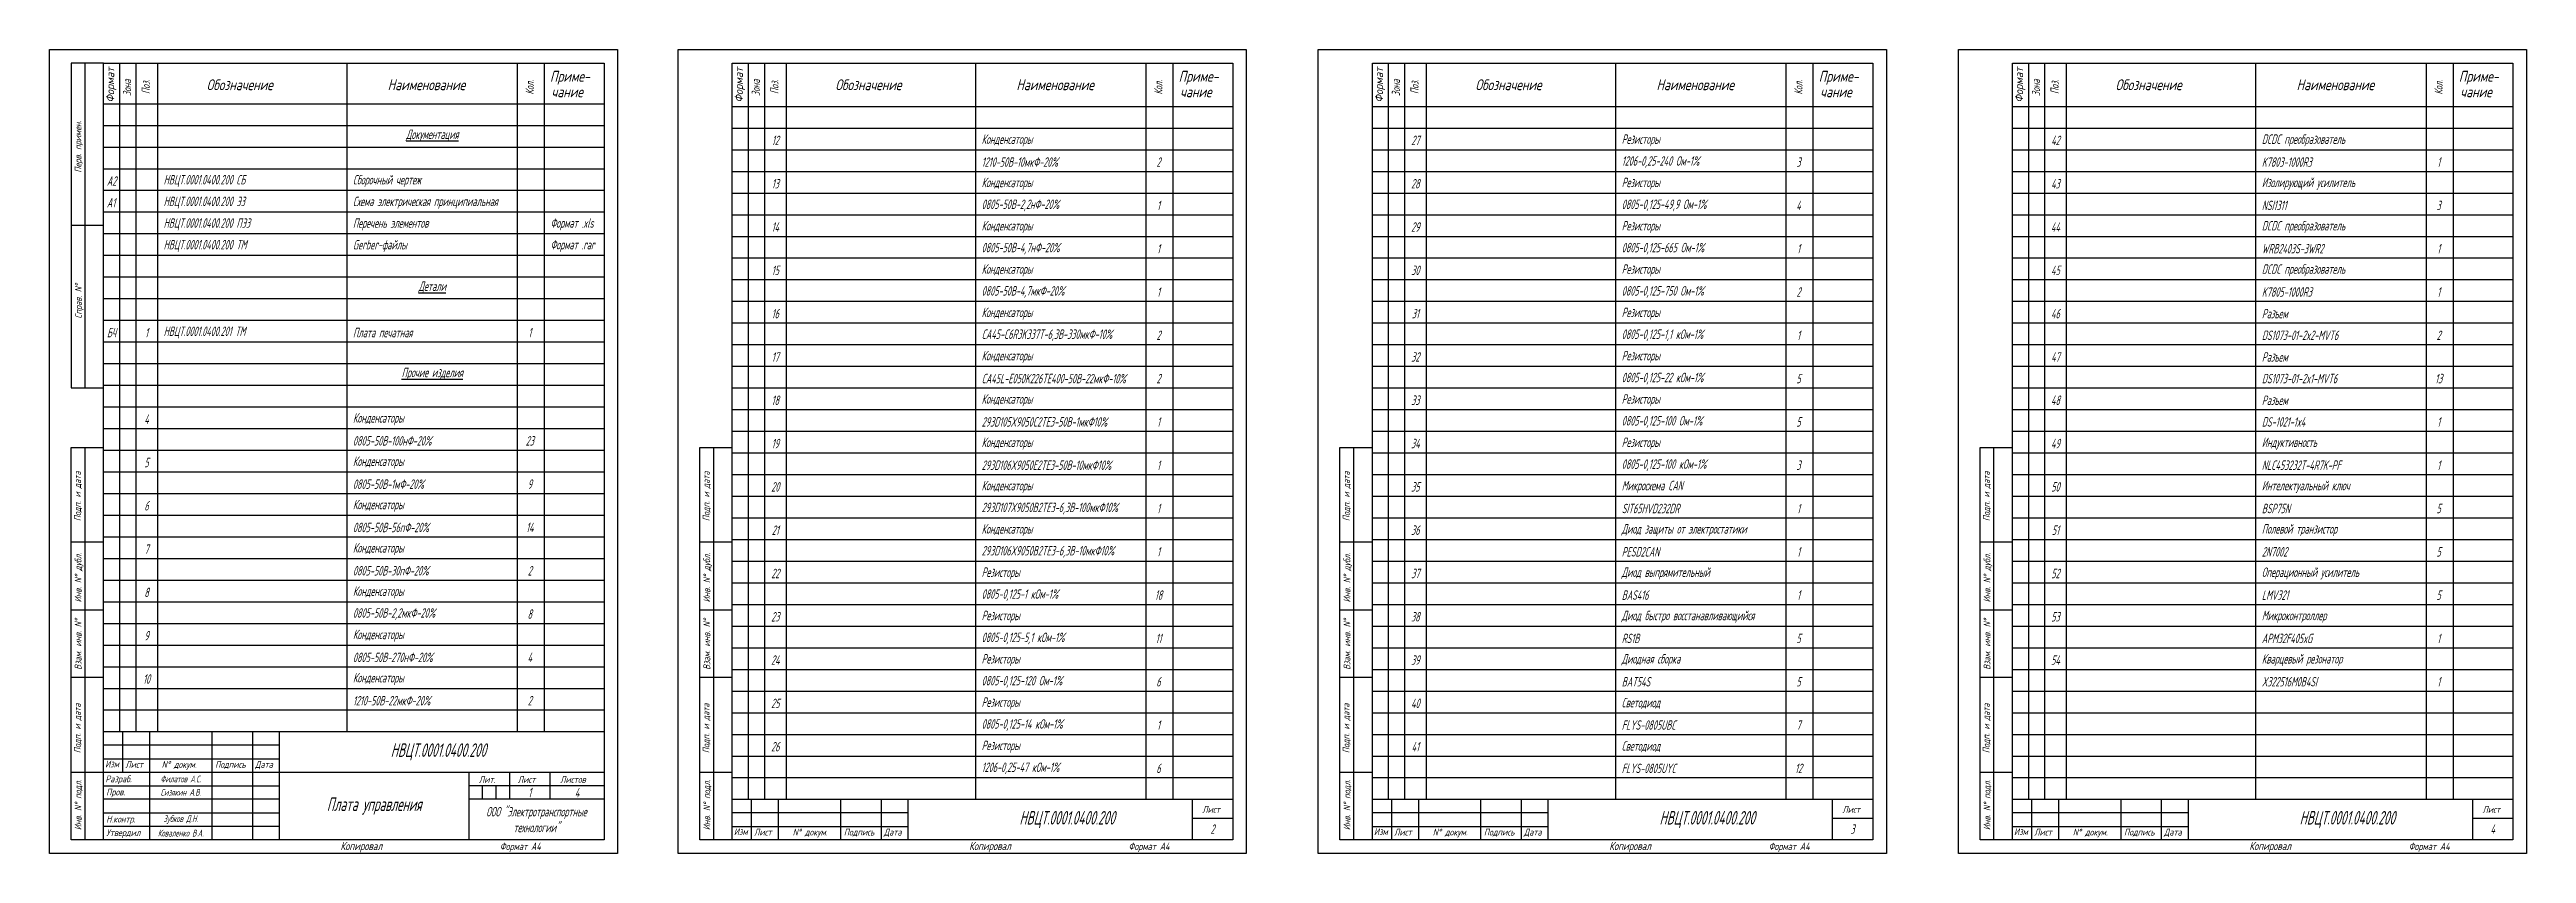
# Model space of a CAD drawing. Extents: x 2596 to 3512, y -313 to -16.
import ezdxf
from ezdxf.enums import TextEntityAlignment as Align

# ---------------------------------------------------------------- set-up
doc = ezdxf.new("R2010")
doc.units = 0
doc.header["$MEASUREMENT"] = 0
doc.layers.add('текст', color=7, linetype='CONTINUOUS', lineweight=30)
doc.layers.add('Толстые', color=7, linetype='CONTINUOUS', lineweight=30)
doc.layers.add('Тонкие', color=7, linetype='CONTINUOUS')
doc.styles.add('Стиль спецификации', font='romans.shx', dxfattribs={"width": 0.75, "oblique": 15, "height": 3.5})

msp = doc.modelspace()

# ---------------------------------------------------------------- texts
at = {"layer": 'текст', "style": 'Стиль спецификации', "oblique": 15, "width": 0.684211}
for p, p2 in [((2619.9, -35.5), (2619.9, -22.5)), ((2852.32, -35.5), (2852.32, -22.5)), ((3088.95, -35.5), (3088.95, -22.5)), ((3325.58, -35.5), (3325.58, -22.5))]:
    msp.add_text('Формат', height=3, rotation=90, dxfattribs=at).set_placement(p, p2, align=Align.FIT)
at = {"layer": 'текст', "style": 'Стиль спецификации', "oblique": 15}
for s, height, width, p in [('Зона', 3, 0.684211, (2626.16, -33.1)), ('Поз.', 3, 0.684211, (2633.06, -32.34)), ('Кол.', 3, 0.684211, (2774.99, -32.55)), ('Зона', 3, 0.684211, (2858.58, -33.1)), ('Поз.', 3, 0.684211, (2865.48, -32.34)), ('Кол.', 3, 0.684211, (3007.41, -32.55)), ('Зона', 3, 0.684211, (3095.21, -33.1)), ('Поз.', 3, 0.684211, (3102.11, -32.34)), ('Кол.', 3, 0.684211, (3244.04, -32.55)), ('Зона', 3, 0.684211, (3331.84, -33.1)), ('Поз.', 3, 0.684211, (3338.74, -32.34)), ('Кол.', 3, 0.684211, (3480.68, -32.55)), ('Перв. примен.', 2.5, 0.75, (2607.75, -61.39)), ('Справ. N%%d', 2.5, 0.75, (2607.9, -115.28)), ('Подп. и дата', 2.5, 0.75, (2607.57, -190.14)), ('Подп. и дата', 2.5, 0.75, (2839.99, -190.14)), ('Подп. и дата', 2.5, 0.75, (3076.62, -190.14)), ('Подп. и дата', 2.5, 0.75, (3313.25, -190.14)), ('Инв. N%%d дубл.', 2.5, 0.75, (2607.81, -220.16)), ('Инв. N%%d дубл.', 2.5, 0.75, (2840.23, -220.16)), ('Инв. N%%d дубл.', 2.5, 0.75, (3076.86, -220.16)), ('Инв. N%%d дубл.', 2.5, 0.75, (3313.5, -220.16)), ('Взам. инв. N%%d', 2.5, 0.75, (2607.81, -245.09)), ('Взам. инв. N%%d', 2.5, 0.75, (2840.23, -245.09)), ('Взам. инв. N%%d', 2.5, 0.75, (3076.86, -245.09)), ('Взам. инв. N%%d', 2.5, 0.75, (3313.5, -245.09)), ('Подп. и дата', 2.5, 0.75, (2607.52, -275.87)), ('Подп. и дата', 2.5, 0.75, (2839.94, -275.87)), ('Подп. и дата', 2.5, 0.75, (3076.57, -275.87)), ('Подп. и дата', 2.5, 0.75, (3313.2, -275.87)), ('Инв. N%%d подл.', 2.5, 0.75, (2607.81, -304.34)), ('Инв. N%%d подл.', 2.5, 0.75, (2840.23, -304.34)), ('Инв. N%%d подл.', 2.5, 0.75, (3076.86, -304.34)), ('Инв. N%%d подл.', 2.5, 0.75, (3313.5, -304.34))]:
    msp.add_text(s, height=height, rotation=90, dxfattribs=dict(at, width=width)).set_placement(p)
at = {"layer": 'текст', "style": 'Стиль спецификации', "oblique": 15, "width": 0.75}
for s, height, p in [('Обозначение', 4, (2654.08, -30.91)), ('Наименование', 4, (2720.99, -30.91)), ('Приме-', 4, (2780.99, -27.78)), ('Обозначение', 4, (2886.5, -30.91)), ('Наименование', 4, (2953.41, -30.91)), ('Приме-', 4, (3013.41, -27.78)), ('Обозначение', 4, (3123.13, -30.91)), ('Наименование', 4, (3190.04, -30.91)), ('Приме-', 4, (3250.04, -27.78)), ('Обозначение', 4, (3359.77, -30.91)), ('Наименование', 4, (3426.68, -30.91)), ('Приме-', 4, (3486.68, -27.78)), ('чание', 4, (2781.54, -33.52)), ('чание', 4, (3013.96, -33.52)), ('чание', 4, (3250.59, -33.52)), ('чание', 4, (3487.22, -33.52)), ('Изм', 2.5, (2616.54, -281.14)), ('Лист', 2.5, (2624.01, -281.29)), ('N%%d докум. ', 2.5, (2637.47, -281.29)), ('Подпись', 2.5, (2657.21, -281.29)), ('Дата', 2.5, (2672, -281.29)), ('Разраб.', 2.5, (2616.65, -286.62)), ('Пров.', 2.5, (2616.95, -291.45)), ('Лит.', 2.5, (2754.71, -286.84)), ('Лист   ', 2.5, (2769.08, -286.84)), ('Листов', 2.5, (2784.77, -286.84)), ('Н.контр.', 2.5, (2616.95, -301.49)), ('Утвердил', 2.5, (2616.95, -306.51)), ('Копировал', 3, (2703.53, -311.66)), ('Формат А4', 2.75, (2762.46, -311.66)), ('Изм', 2.5, (2848.96, -306.14)), ('Лист', 2.5, (2856.43, -306.29)), ('N%%d докум. ', 2.5, (2870.72, -306.29)), ('Подпись', 2.5, (2889.63, -306.29)), ('Дата', 2.5, (2904.42, -306.29)), ('Копировал', 3, (2935.95, -311.66)), ('Формат А4', 2.75, (2994.88, -311.66)), ('Изм', 2.5, (3085.59, -306.14)), ('Лист', 2.5, (3093.06, -306.29)), ('N%%d докум. ', 2.5, (3107.35, -306.29)), ('Подпись', 2.5, (3126.26, -306.29)), ('Дата', 2.5, (3141.05, -306.29)), ('Копировал', 3, (3172.58, -311.66)), ('Формат А4', 2.75, (3231.51, -311.66)), ('Изм', 2.5, (3322.22, -306.14)), ('Лист', 2.5, (3329.7, -306.29)), ('N%%d докум. ', 2.5, (3343.98, -306.29)), ('Подпись', 2.5, (3362.9, -306.29)), ('Дата', 2.5, (3377.69, -306.29)), ('Копировал', 3, (3409.21, -311.66)), ('Формат А4', 2.75, (3468.14, -311.66))]:
    msp.add_text(s, height=height, dxfattribs=at).set_placement(p)
for p in [(3025.41, -297.91), (3262.04, -297.91), (3498.68, -297.91)]:
    msp.add_text('Лист', height=2.5, dxfattribs=at).set_placement(p, align=Align.CENTER)
at = {"layer": 'текст', "attachment_point": 5, "style": 'Стиль спецификации'}
for s, width, heights, insert, char_height in [('\\pxqc;{\\fGOST type A|b0|i0|c204|p34;\\LДокументация}', 63, [8], (2737.49, -47.69), 3.5), ('\\pxqc;{\\fGOST type A|b0|i0|c204|p34;12}', 5.5009, [8.22], (2864.27, -49.47), 3.5), ('\\pxql;{\\fGOST type A|b0|i0|c204|p34;Конденсаторы}', 63, [8.22], (2972.07, -49.47), 3.5), ('\\pxqc;{\\fGOST type A|b0|i0|c204|p34;27}', 5.5009, [8.22], (3100.89, -49.47), 3.5), ('\\pxql;{\\fGOST type A|b0|i0|c204|p34;Резисторы}', 63, [8.22], (3208.7, -49.47), 3.5), ('\\pxqc;{\\fGOST type A|b0|i0|c204|p34;42}', 5.5009, [8.22], (3337.53, -49.47), 3.5), ('\\pxql;{\\fGOST type A|b0|i0|c0|p34;DCDC \\fGOST type A|b0|i0|c204|p34;преобразователь }', 63, [8.22], (3445.34, -49.47), 3.5), ('\\pxql;{\\fGOST type A|b0|i0|c204|p34;А2}', 3.5, [8.22], (2618.95, -64.47), 3.5), ('\\pxql;{\\fGOST type A|b0|i0|c204|p34;НВЦТ.0001.0400.200 СБ}', 63, [8.22], (2669.65, -64.47), 3.5), ('\\pxql;{\\fGOST type A|b0|i0|c204|p34;Сборочный чертеж}', 63, [8.22], (2739.65, -64.47), 3.5), ('\\pxqc;{\\fGOST type A|b0|i0|c204|p34;13}', 5.5009, [8.22], (2864.27, -65.47), 3.5), ('\\pxql;{\\fGOST type A|b0|i0|c204|p34;Конденсаторы}', 63, [8.22], (2972.07, -65.47), 3.5), ('\\pxql;{\\fGOST type A|b0|i0|c204|p34;1210-50В-10мкФ-20%}', 63, [8.22], (2972.07, -57.47), 3.5), ('\\pxqc;{\\fGOST type A|b0|i0|c204|p34;2}', 5.5009, [8.22], (3005.94, -57.47), 3.5), ('\\pxqc;{\\fGOST type A|b0|i0|c204|p34;28}', 5.5009, [8.22], (3100.89, -65.47), 3.5), ('\\pxql;{\\fGOST type A|b0|i0|c204|p34;Резисторы}', 63, [8.22], (3208.7, -65.47), 3.5), ('\\pxql;{\\fGOST type A|b0|i0|c204|p34;1206-0,25-240 Ом-1%}', 63, [8.22], (3208.7, -57.47), 3.5), ('\\pxqc;{\\fGOST type A|b0|i0|c204|p34;3}', 5.5009, [8.22], (3242.56, -57.47), 3.5), ('\\pxqc;{\\fGOST type A|b0|i0|c204|p34;43}', 5.5009, [8.22], (3337.53, -65.47), 3.5), ('\\pxql;{\\fGOST type A|b0|i0|c0|p34;K7803-1000R3}', 63, [8.22], (3445.34, -57.47), 3.5), ('\\pxql;{\\fGOST type A|b0|i0|c204|p34;Изолирующий усилитель}', 63, [8.22], (3445.34, -65.47), 3.5), ('\\pxqc;{\\fGOST type A|b0|i0|c204|p34;1}', 5.5009, [8.22], (3479.2, -57.47), 3.5), ('\\pxql;{\\fGOST type A|b0|i0|c204|p34;А1}', 3.5, [8.22], (2618.95, -72.47), 3.5), ('\\pxql;{\\fGOST type A|b0|i0|c204|p34;НВЦТ.0001.0400.200 Э3}', 63, [8.22], (2669.65, -72.47), 3.5), ('\\pxql;{\\fGOST type A|b0|i0|c204|p34;Схема электрическая принципиальная}', 63, [8.22], (2739.65, -72.47), 3.5), ('\\pxql;{\\fGOST type A|b0|i0|c204|p34;0805-50В-2,2нФ-20%}', 63, [8.22], (2972.07, -73.47), 3.5), ('\\pxqc;{\\fGOST type A|b0|i0|c204|p34;1}', 5.5009, [8.22], (3005.94, -73.47), 3.5), ('\\pxql;{\\fGOST type A|b0|i0|c204|p34;0805-0,125-49,9 Ом-1%}', 63, [8.22], (3208.7, -73.47), 3.5), ('\\pxqc;{\\fGOST type A|b0|i0|c204|p34;4}', 5.5009, [8.22], (3242.56, -73.47), 3.5), ('\\pxql;{\\fGOST type A|b0|i0|c0|p34;NSI1311}', 63, [8.22], (3445.34, -73.47), 3.5), ('\\pxqc;{\\fGOST type A|b0|i0|c204|p34;3}', 5.5009, [8.22], (3479.2, -73.47), 3.5), ('\\pxql;{\\fGOST type A|b0|i0|c204|p34;НВЦТ.0001.0400.200 ПЭ3}', 63, [8.22], (2669.65, -80.47), 3.5), ('\\pxql;{\\fGOST type A|b0|i0|c204|p34;Перечень элементов}', 63, [8.22], (2739.65, -80.47), 3.5), ('\\pxql;{\\fGOST type A|b0|i0|c204|p34;Формат .\\fGOST type A|b0|i0|c0|p34;xls}', 63, [8.22], (2812.65, -80.47), 3.5), ('\\pxqc;{\\fGOST type A|b0|i0|c204|p34;14}', 5.5009, [8.22], (2864.27, -81.47), 3.5), ('\\pxql;{\\fGOST type A|b0|i0|c204|p34;Конденсаторы}', 63, [8.22], (2972.07, -81.47), 3.5), ('\\pxqc;{\\fGOST type A|b0|i0|c204|p34;29}', 5.5009, [8.22], (3100.89, -81.47), 3.5), ('\\pxql;{\\fGOST type A|b0|i0|c204|p34;Резисторы}', 63, [8.22], (3208.7, -81.47), 3.5), ('\\pxqc;{\\fGOST type A|b0|i0|c204|p34;44}', 5.5009, [8.22], (3337.53, -81.47), 3.5), ('\\pxql;{\\fGOST type A|b0|i0|c0|p34;DCDC \\fGOST type A|b0|i0|c204|p34;преобразователь }', 63, [8.22], (3445.34, -81.47), 3.5), ('\\pxql;{\\fGOST type A|b0|i0|c0|p34;DCDC \\fGOST type A|b0|i0|c204|p34;преобразователь }', 63, [8.22], (3445.34, -81.47), 3.5), ('\\pxql;{\\fGOST type A|b0|i0|c204|p34;НВЦТ.0001.0400.200 ТМ}', 63, [8.22], (2669.65, -88.47), 3.5), ('\\pxql;{\\fGOST type A|b0|i0|c0|p34;Gerber-\\fGOST type A|b0|i0|c204|p34;файлы}', 63, [8.22], (2739.65, -88.47), 3.5), ('\\pxql;{\\fGOST type A|b0|i0|c204|p34;Формат .\\fGOST type A|b0|i0|c0|p34;rar}', 63, [8.22], (2812.65, -88.47), 3.5), ('\\pxql;{\\fGOST type A|b0|i0|c204|p34;0805-50В-4,7нФ-20%}', 63, [8.22], (2972.07, -89.47), 3.5), ('\\pxqc;{\\fGOST type A|b0|i0|c204|p34;1}', 5.5009, [8.22], (3005.94, -89.47), 3.5), ('\\pxql;{\\fGOST type A|b0|i0|c204|p34;0805-0,125-665 Ом-1%}', 63, [8.22], (3208.7, -89.47), 3.5), ('\\pxqc;{\\fGOST type A|b0|i0|c204|p34;1}', 5.5009, [8.22], (3242.56, -89.47), 3.5), ('\\pxql;{\\fGOST type A|b0|i0|c0|p34;WRB2403S-3WR2}', 63, [8.22], (3445.34, -89.47), 3.5), ('\\pxqc;{\\fGOST type A|b0|i0|c204|p34;1}', 5.5009, [8.22], (3479.2, -89.47), 3.5), ('\\pxqc;{\\fGOST type A|b0|i0|c204|p34;15}', 5.5009, [8.22], (2864.27, -97.47), 3.5), ('\\pxql;{\\fGOST type A|b0|i0|c204|p34;Конденсаторы}', 63, [8.22], (2972.07, -97.47), 3.5), ('\\pxqc;{\\fGOST type A|b0|i0|c204|p34;30}', 5.5009, [8.22], (3100.89, -97.47), 3.5), ('\\pxql;{\\fGOST type A|b0|i0|c204|p34;Резисторы}', 63, [8.22], (3208.7, -97.47), 3.5), ('\\pxqc;{\\fGOST type A|b0|i0|c204|p34;45}', 5.5009, [8.22], (3337.53, -97.47), 3.5), ('\\pxql;{\\fGOST type A|b0|i0|c0|p34;DCDC \\fGOST type A|b0|i0|c204|p34;преобразователь }', 63, [8.22], (3445.34, -97.47), 3.5), ('\\pxqc;{\\fGOST type A|b0|i0|c204|p34;\\LДетали}', 63, [8], (2737.49, -103.69), 3.5), ('\\pxql;{\\fGOST type A|b0|i0|c204|p34;0805-50В-4,7мкФ-20%}', 63, [8.22], (2972.07, -105.47), 3.5), ('\\pxqc;{\\fGOST type A|b0|i0|c204|p34;1}', 5.5009, [8.22], (3005.94, -105.47), 3.5), ('\\pxql;{\\fGOST type A|b0|i0|c204|p34;0805-0,125-750 Ом-1%}', 63, [8.22], (3208.7, -105.47), 3.5), ('\\pxqc;{\\fGOST type A|b0|i0|c204|p34;2}', 5.5009, [8.22], (3242.56, -105.47), 3.5), ('\\pxql;{\\fGOST type A|b0|i0|c0|p34;K7805-1000R3}', 63, [8.22], (3445.34, -105.47), 3.5), ('\\pxqc;{\\fGOST type A|b0|i0|c204|p34;1}', 5.5009, [8.22], (3479.2, -105.47), 3.5), ('\\pxql;{\\fGOST type A|b0|i0|c204|p34;БЧ}', 3.5, [8.22], (2618.95, -120.47), 3.5), ('\\pxqc;{\\fGOST type A|b0|i0|c204|p34;1}', 5.5009, [8.22], (2631.84, -120.47), 3.5), ('\\pxql;{\\fGOST type A|b0|i0|c204|p34;НВЦТ.0001.0400.201 ТМ}', 63, [8.22], (2669.65, -120.47), 3.5), ('\\pxql;{\\fGOST type A|b0|i0|c204|p34;Плата печатная}', 63, [8.22], (2739.65, -120.47), 3.5), ('\\pxqc;{\\fGOST type A|b0|i0|c204|p34;1}', 5.5009, [8.22], (2773.51, -120.47), 3.5), ('\\pxqc;{\\fGOST type A|b0|i0|c204|p34;16}', 5.5009, [8.22], (2864.27, -113.47), 3.5), ('\\pxql;{\\fGOST type A|b0|i0|c204|p34;Конденсаторы}', 63, [8.22], (2972.07, -113.47), 3.5), ('\\pxqc;{\\fGOST type A|b0|i0|c204|p34;31}', 5.5009, [8.22], (3100.89, -113.47), 3.5), ('\\pxql;{\\fGOST type A|b0|i0|c204|p34;Резисторы}', 63, [8.22], (3208.7, -113.47), 3.5), ('\\pxqc;{\\fGOST type A|b0|i0|c204|p34;46}', 5.5009, [8.22], (3337.53, -113.47), 3.5), ('\\pxql;{\\fGOST type A|b0|i0|c204|p34;Разъем}', 63, [8.22], (3445.34, -113.47), 3.5), ('\\pxqc;{\\fGOST type A|b0|i0|c204|p34;17}', 5.5009, [8.22], (2864.27, -129.47), 3.5), ('\\pxql;{\\fGOST type A|b0|i0|c204|p34;Конденсаторы}', 63, [8.22], (2972.07, -129.47), 3.5), ('\\pxql;{\\fGOST type A|b0|i0|c0|p34;CA45-C6R3K337T\\fGOST type A|b0|i0|c204|p34;-\\fGOST type A|b0|i0|c0|p34;6,3\\fGOST type A|b0|i0|c204|p34;В-\\fGOST type A|b0|i0|c0|p34;330\\fGOST type A|b0|i0|c204|p34;мкФ-10%}', 63, [8.22], (2972.07, -121.47), 3.5), ('\\pxqc;{\\fGOST type A|b0|i0|c204|p34;2}', 5.5009, [8.22], (3005.94, -121.47), 3.5), ('\\pxqc;{\\fGOST type A|b0|i0|c204|p34;32}', 5.5009, [8.22], (3100.89, -129.47), 3.5), ('\\pxql;{\\fGOST type A|b0|i0|c204|p34;Резисторы}', 63, [8.22], (3208.7, -129.47), 3.5), ('\\pxql;{\\fGOST type A|b0|i0|c204|p34;0805-0,125-1,1 кОм-1%}', 63, [8.22], (3208.7, -121.47), 3.5), ('\\pxqc;{\\fGOST type A|b0|i0|c204|p34;1}', 5.5009, [8.22], (3242.56, -121.47), 3.5), ('\\pxqc;{\\fGOST type A|b0|i0|c204|p34;47}', 5.5009, [8.22], (3337.53, -129.47), 3.5), ('\\pxql;{\\fGOST type A|b0|i0|c0|p34;DS1073-01-2x2-MVT6}', 63, [8.22], (3445.34, -121.47), 3.5), ('\\pxql;{\\fGOST type A|b0|i0|c204|p34;Разъем}', 63, [8.22], (3445.34, -129.47), 3.5), ('\\pxqc;{\\fGOST type A|b0|i0|c204|p34;2}', 5.5009, [8.22], (3479.2, -121.47), 3.5), ('\\pxqc;{\\fGOST type A|b0|i0|c204|p34;\\LПрочие изделия}', 63, [8], (2737.49, -135.69), 3.5), ('\\pxql;{\\fGOST type A|b0|i0|c0|p34;CA45L-E050K226TE400-50\\fGOST type A|b0|i0|c204|p34;В-\\fGOST type A|b0|i0|c0|p34;22\\fGOST type A|b0|i0|c204|p34;мкФ-10%}', 63, [8.22], (2972.07, -137.47), 3.5), ('\\pxqc;{\\fGOST type A|b0|i0|c204|p34;2}', 5.5009, [8.22], (3005.94, -137.47), 3.5), ('\\pxql;{\\fGOST type A|b0|i0|c204|p34;0805-0,125-22 кОм-1%}', 63, [8.22], (3208.7, -137.47), 3.5), ('\\pxqc;{\\fGOST type A|b0|i0|c204|p34;5}', 5.5009, [8.22], (3242.56, -137.47), 3.5), ('\\pxql;{\\fGOST type A|b0|i0|c0|p34;DS1073-01-2x1-MVT6}', 63, [8.22], (3445.34, -137.47), 3.5), ('\\pxqc;{\\fGOST type A|b0|i0|c204|p34;13}', 5.5009, [8.22], (3479.2, -137.47), 3.5), ('\\pxqc;{\\fGOST type A|b0|i0|c204|p34;18}', 5.5009, [8.22], (2864.27, -145.47), 3.5), ('\\pxql;{\\fGOST type A|b0|i0|c204|p34;Конденсаторы}', 63, [8.22], (2972.07, -145.47), 3.5), ('\\pxqc;{\\fGOST type A|b0|i0|c204|p34;33}', 5.5009, [8.22], (3100.89, -145.47), 3.5), ('\\pxql;{\\fGOST type A|b0|i0|c204|p34;Резисторы}', 63, [8.22], (3208.7, -145.47), 3.5), ('\\pxqc;{\\fGOST type A|b0|i0|c204|p34;48}', 5.5009, [8.22], (3337.53, -145.47), 3.5), ('\\pxql;{\\fGOST type A|b0|i0|c204|p34;Разъем}', 63, [8.22], (3445.34, -145.47), 3.5), ('\\pxqc;{\\fGOST type A|b0|i0|c204|p34;4}', 5.5009, [8.22], (2631.84, -152.47), 3.5), ('\\pxql;{\\fGOST type A|b0|i0|c204|p34;Конденсаторы}', 63, [8.22], (2739.65, -152.47), 3.5), ('\\pxql;{\\fGOST type A|b0|i0|c0|p34;293D105X9050C2TE3\\fGOST type A|b0|i0|c204|p34;-50В-1мкФ10%}', 63, [8.22], (2972.07, -153.47), 3.5), ('\\pxqc;{\\fGOST type A|b0|i0|c204|p34;1}', 5.5009, [8.22], (3005.94, -153.47), 3.5), ('\\pxql;{\\fGOST type A|b0|i0|c204|p34;0805-0,125-100 Ом-1%}', 63, [8.22], (3208.7, -153.47), 3.5), ('\\pxqc;{\\fGOST type A|b0|i0|c204|p34;5}', 5.5009, [8.22], (3242.56, -153.47), 3.5), ('\\pxql;{\\fGOST type A|b0|i0|c0|p34;DS-1021-1x4}', 63, [8.22], (3445.34, -153.47), 3.5), ('\\pxqc;{\\fGOST type A|b0|i0|c204|p34;1}', 5.5009, [8.22], (3479.2, -153.47), 3.5), ('\\pxql;{\\fGOST type A|b0|i0|c204|p34;0805-50В-100нФ-20%}', 63, [8.22], (2739.65, -160.47), 3.5), ('\\pxqc;{\\fGOST type A|b0|i0|c204|p34;23}', 5.5009, [8.22], (2773.51, -160.47), 3.5), ('\\pxqc;{\\fGOST type A|b0|i0|c204|p34;19}', 5.5009, [8.22], (2864.27, -161.47), 3.5), ('\\pxql;{\\fGOST type A|b0|i0|c204|p34;Конденсаторы}', 63, [8.22], (2972.07, -161.47), 3.5), ('\\pxqc;{\\fGOST type A|b0|i0|c204|p34;34}', 5.5009, [8.22], (3100.89, -161.47), 3.5), ('\\pxql;{\\fGOST type A|b0|i0|c204|p34;Резисторы}', 63, [8.22], (3208.7, -161.47), 3.5), ('\\pxqc;{\\fGOST type A|b0|i0|c204|p34;49}', 5.5009, [8.22], (3337.53, -161.47), 3.5), ('\\pxql;{\\fGOST type A|b0|i0|c204|p34;Индуктивность}', 63, [8.22], (3445.34, -161.47), 3.5), ('\\pxqc;{\\fGOST type A|b0|i0|c204|p34;5}', 5.5009, [8.22], (2631.84, -168.47), 3.5), ('\\pxql;{\\fGOST type A|b0|i0|c204|p34;Конденсаторы}', 63, [8.22], (2739.65, -168.47), 3.5), ('\\pxql;{\\fGOST type A|b0|i0|c0|p34;293D106X9050E2TE3\\fGOST type A|b0|i0|c204|p34;-50В-10мкФ10%}', 63, [8.22], (2972.07, -169.47), 3.5), ('\\pxqc;{\\fGOST type A|b0|i0|c204|p34;1}', 5.5009, [8.22], (3005.94, -169.47), 3.5), ('\\pxql;{\\fGOST type A|b0|i0|c204|p34;0805-0,125-100 кОм-1%}', 63, [8.22], (3208.7, -169.47), 3.5), ('\\pxqc;{\\fGOST type A|b0|i0|c204|p34;3}', 5.5009, [8.22], (3242.56, -169.47), 3.5), ('\\pxql;{\\fGOST type A|b0|i0|c0|p34;NLC453232T-4R7K-PF}', 63, [8.22], (3445.34, -169.47), 3.5), ('\\pxqc;{\\fGOST type A|b0|i0|c204|p34;1}', 5.5009, [8.22], (3479.2, -169.47), 3.5), ('\\pxqc;{\\fGOST type A|b0|i0|c204|p34;6}', 5.5009, [8.22], (2631.84, -184.47), 3.5), ('\\pxql;{\\fGOST type A|b0|i0|c204|p34;Конденсаторы}', 63, [8.22], (2739.65, -184.47), 3.5), ('\\pxql;{\\fGOST type A|b0|i0|c204|p34;0805-50В-1мФ-20%}', 63, [8.22], (2739.65, -176.47), 3.5), ('\\pxqc;{\\fGOST type A|b0|i0|c204|p34;9}', 5.5009, [8.22], (2773.51, -176.47), 3.5), ('\\pxqc;{\\fGOST type A|b0|i0|c204|p34;20}', 5.5009, [8.22], (2864.27, -177.47), 3.5), ('\\pxql;{\\fGOST type A|b0|i0|c204|p34;Конденсаторы}', 63, [8.22], (2972.07, -177.47), 3.5), ('\\pxqc;{\\fGOST type A|b0|i0|c204|p34;35}', 5.5009, [8.22], (3100.89, -177.47), 3.5), ('\\pxql;{\\fGOST type A|b0|i0|c204|p34;Микросхема \\fGOST type A|b0|i0|c0|p34;CAN}', 63, [8.22], (3208.7, -177.47), 3.5), ('\\pxqc;{\\fGOST type A|b0|i0|c204|p34;50}', 5.5009, [8.22], (3337.53, -177.47), 3.5), ('\\pxql;{\\fGOST type A|b0|i0|c204|p34;Интелектуальный ключ}', 63, [8.22], (3445.34, -177.47), 3.5), ('\\pxql;{\\fGOST type A|b0|i0|c204|p34;0805-50В-56пФ-20%}', 63, [8.22], (2739.65, -192.47), 3.5), ('\\pxqc;{\\fGOST type A|b0|i0|c204|p34;14}', 5.5009, [8.22], (2773.51, -192.47), 3.5), ('\\pxqc;{\\fGOST type A|b0|i0|c204|p34;21}', 5.5009, [8.22], (2864.27, -193.47), 3.5), ('\\pxql;{\\fGOST type A|b0|i0|c0|p34;293D107X9050B2TE3\\fGOST type A|b0|i0|c204|p34;-6,3В-100мкФ10%}', 63, [8.22], (2972.07, -185.47), 3.5), ('\\pxql;{\\fGOST type A|b0|i0|c204|p34;Конденсаторы}', 63, [8.22], (2972.07, -193.47), 3.5), ('\\pxqc;{\\fGOST type A|b0|i0|c204|p34;1}', 5.5009, [8.22], (3005.94, -185.47), 3.5), ('\\pxqc;{\\fGOST type A|b0|i0|c204|p34;36}', 5.5009, [8.22], (3100.89, -193.47), 3.5), ('\\pxql;{\\fGOST type A|b0|i0|c204|p34;Диод защиты от электростатики}', 63, [8.22], (3208.7, -193.47), 3.5), ('\\pxql;{\\fGOST type A|b0|i0|c0|p34;SIT65HVD232DR}', 63, [8.22], (3208.7, -185.47), 3.5), ('\\pxqc;{\\fGOST type A|b0|i0|c204|p34;1}', 5.5009, [8.22], (3242.56, -185.47), 3.5), ('\\pxqc;{\\fGOST type A|b0|i0|c204|p34;51}', 5.5009, [8.22], (3337.53, -193.47), 3.5), ('\\pxql;{\\fGOST type A|b0|i0|c0|p34;BSP75N}', 63, [8.22], (3445.34, -185.47), 3.5), ('\\pxql;{\\fGOST type A|b0|i0|c204|p34;Полевой транзистор}', 63, [8.22], (3445.34, -193.47), 3.5), ('\\pxqc;{\\fGOST type A|b0|i0|c204|p34;5}', 5.5009, [8.22], (3479.2, -185.47), 3.5), ('\\pxqc;{\\fGOST type A|b0|i0|c204|p34;7}', 5.5009, [8.22], (2631.84, -200.47), 3.5), ('\\pxql;{\\fGOST type A|b0|i0|c204|p34;Конденсаторы}', 63, [8.22], (2739.65, -200.47), 3.5), ('\\pxql;{\\fGOST type A|b0|i0|c0|p34;293D106X9050B2TE3\\fGOST type A|b0|i0|c204|p34;-6,3В-10мкФ10%}', 63, [8.22], (2972.07, -201.47), 3.5), ('\\pxqc;{\\fGOST type A|b0|i0|c204|p34;1}', 5.5009, [8.22], (3005.94, -201.47), 3.5), ('\\pxql;{\\fGOST type A|b0|i0|c0|p34;PESD2CAN}', 63, [8.22], (3208.7, -201.47), 3.5), ('\\pxqc;{\\fGOST type A|b0|i0|c204|p34;1}', 5.5009, [8.22], (3242.56, -201.47), 3.5), ('\\pxql;{\\fGOST type A|b0|i0|c0|p34;2N7002}', 63, [8.22], (3445.34, -201.47), 3.5), ('\\pxqc;{\\fGOST type A|b0|i0|c204|p34;5}', 5.5009, [8.22], (3479.2, -201.47), 3.5), ('\\pxql;{\\fGOST type A|b0|i0|c204|p34;0805-50В-30пФ-20%}', 63, [8.22], (2739.65, -208.47), 3.5), ('\\pxqc;{\\fGOST type A|b0|i0|c204|p34;2}', 5.5009, [8.22], (2773.51, -208.47), 3.5), ('\\pxqc;{\\fGOST type A|b0|i0|c204|p34;22}', 5.5009, [8.22], (2864.27, -209.47), 3.5), ('\\pxql;{\\fGOST type A|b0|i0|c204|p34;Резисторы}', 63, [8.22], (2972.07, -209.47), 3.5), ('\\pxqc;{\\fGOST type A|b0|i0|c204|p34;37}', 5.5009, [8.22], (3100.89, -209.47), 3.5), ('\\pxql;{\\fGOST type A|b0|i0|c204|p34;Диод выпрямительный}', 63, [8.22], (3208.7, -209.47), 3.5), ('\\pxqc;{\\fGOST type A|b0|i0|c204|p34;52}', 5.5009, [8.22], (3337.53, -209.47), 3.5), ('\\pxql;{\\fGOST type A|b0|i0|c204|p34;Операционный усилитель}', 63, [8.22], (3445.34, -209.47), 3.5), ('\\pxqc;{\\fGOST type A|b0|i0|c204|p34;8}', 5.5009, [8.22], (2631.84, -216.47), 3.5), ('\\pxql;{\\fGOST type A|b0|i0|c204|p34;Конденсаторы}', 63, [8.22], (2739.65, -216.47), 3.5), ('\\pxql;{\\fGOST type A|b0|i0|c204|p34;0805-0,125-1 кОм-1%}', 63, [8.22], (2972.07, -217.47), 3.5), ('\\pxqc;{\\fGOST type A|b0|i0|c204|p34;18}', 5.5009, [8.22], (3005.94, -217.47), 3.5), ('\\pxql;{\\fGOST type A|b0|i0|c0|p34;BAS416}', 63, [8.22], (3208.7, -217.47), 3.5), ('\\pxqc;{\\fGOST type A|b0|i0|c204|p34;1}', 5.5009, [8.22], (3242.56, -217.47), 3.5), ('\\pxql;{\\fGOST type A|b0|i0|c0|p34;LMV321}', 63, [8.22], (3445.34, -217.47), 3.5), ('\\pxqc;{\\fGOST type A|b0|i0|c204|p34;5}', 5.5009, [8.22], (3479.2, -217.47), 3.5), ('\\pxql;{\\fGOST type A|b0|i0|c204|p34;0805-50В-2,2мкФ-20%}', 63, [8.22], (2739.65, -224.47), 3.5), ('\\pxqc;{\\fGOST type A|b0|i0|c204|p34;8}', 5.5009, [8.22], (2773.51, -224.47), 3.5), ('\\pxqc;{\\fGOST type A|b0|i0|c204|p34;23}', 5.5009, [8.22], (2864.27, -225.47), 3.5), ('\\pxql;{\\fGOST type A|b0|i0|c204|p34;Резисторы}', 63, [8.22], (2972.07, -225.47), 3.5), ('\\pxqc;{\\fGOST type A|b0|i0|c204|p34;38}', 5.5009, [8.22], (3100.89, -225.47), 3.5), ('\\pxql;{\\fGOST type A|b0|i0|c204|p34;Диод быстро восстанавливающийся}', 63, [8.22], (3208.7, -225.47), 3.5), ('\\pxqc;{\\fGOST type A|b0|i0|c204|p34;53}', 5.5009, [8.22], (3337.53, -225.47), 3.5), ('\\pxql;{\\fGOST type A|b0|i0|c204|p34;Микроконтроллер}', 63, [8.22], (3445.34, -225.47), 3.5), ('\\pxqc;{\\fGOST type A|b0|i0|c204|p34;9}', 5.5009, [8.22], (2631.84, -232.47), 3.5), ('\\pxql;{\\fGOST type A|b0|i0|c204|p34;Конденсаторы}', 63, [8.22], (2739.65, -232.47), 3.5), ('\\pxql;{\\fGOST type A|b0|i0|c204|p34;0805-0,125-5,1 кОм-1%}', 63, [8.22], (2972.07, -233.47), 3.5), ('\\pxqc;{\\fGOST type A|b0|i0|c204|p34;11}', 5.5009, [8.22], (3005.94, -233.47), 3.5), ('\\pxql;{\\fGOST type A|b0|i0|c0|p34;RS1B}', 63, [8.22], (3208.7, -233.47), 3.5), ('\\pxqc;{\\fGOST type A|b0|i0|c204|p34;5}', 5.5009, [8.22], (3242.56, -233.47), 3.5), ('\\pxql;{\\fGOST type A|b0|i0|c0|p34;APM32F405xG}', 63, [8.22], (3445.34, -233.47), 3.5), ('\\pxqc;{\\fGOST type A|b0|i0|c204|p34;1}', 5.5009, [8.22], (3479.2, -233.47), 3.5), ('\\pxqc;{\\fGOST type A|b0|i0|c204|p34;10}', 5.5009, [8.22], (2631.84, -248.47), 3.5), ('\\pxql;{\\fGOST type A|b0|i0|c204|p34;Конденсаторы}', 63, [8.22], (2739.65, -248.47), 3.5), ('\\pxql;{\\fGOST type A|b0|i0|c204|p34;0805-50В-270нФ-20%}', 63, [8.22], (2739.65, -240.47), 3.5), ('\\pxqc;{\\fGOST type A|b0|i0|c204|p34;4}', 5.5009, [8.22], (2773.51, -240.47), 3.5), ('\\pxqc;{\\fGOST type A|b0|i0|c204|p34;24}', 5.5009, [8.22], (2864.27, -241.47), 3.5), ('\\pxql;{\\fGOST type A|b0|i0|c204|p34;Резисторы}', 63, [8.22], (2972.07, -241.47), 3.5), ('\\pxqc;{\\fGOST type A|b0|i0|c204|p34;39}', 5.5009, [8.22], (3100.89, -241.47), 3.5), ('\\pxql;{\\fGOST type A|b0|i0|c204|p34;Диодная сборка}', 63, [8.22], (3208.7, -241.47), 3.5), ('\\pxqc;{\\fGOST type A|b0|i0|c204|p34;54}', 5.5009, [8.22], (3337.53, -241.47), 3.5), ('\\pxql;{\\fGOST type A|b0|i0|c204|p34;Кварцевый резонатор}', 63, [8.22], (3445.34, -241.47), 3.5), ('\\pxql;{\\fGOST type A|b0|i0|c204|p34;1210-50В-22мкФ-20%}', 63, [8.22], (2739.65, -256.47), 3.5), ('\\pxqc;{\\fGOST type A|b0|i0|c204|p34;2}', 5.5009, [8.22], (2773.51, -256.47), 3.5), ('\\pxqc;{\\fGOST type A|b0|i0|c204|p34;25}', 5.5009, [8.22], (2864.27, -257.47), 3.5), ('\\pxql;{\\fGOST type A|b0|i0|c204|p34;Резисторы}', 63, [8.22], (2972.07, -257.47), 3.5), ('\\pxql;{\\fGOST type A|b0|i0|c204|p34;0805-0,125-120 Ом-1%}', 63, [8.22], (2972.07, -249.47), 3.5), ('\\pxqc;{\\fGOST type A|b0|i0|c204|p34;6}', 5.5009, [8.22], (3005.94, -249.47), 3.5), ('\\pxqc;{\\fGOST type A|b0|i0|c204|p34;40}', 5.5009, [8.22], (3100.89, -257.47), 3.5), ('\\pxql;{\\fGOST type A|b0|i0|c0|p34;BAT54S}', 63, [8.22], (3208.7, -249.47), 3.5), ('\\pxql;{\\fGOST type A|b0|i0|c204|p34;Светодиод}', 63, [8.22], (3208.7, -257.47), 3.5), ('\\pxqc;{\\fGOST type A|b0|i0|c204|p34;5}', 5.5009, [8.22], (3242.56, -249.47), 3.5), ('\\pxql;{\\fGOST type A|b0|i0|c0|p34;X322516M0B4SI}', 63, [8.22], (3445.34, -249.47), 3.5), ('\\pxqc;{\\fGOST type A|b0|i0|c204|p34;1}', 5.5009, [8.22], (3479.2, -249.47), 3.5), ('\\pxql;{\\fGOST type A|b0|i0|c204|p34;0805-0,125-14 кОм-1%}', 63, [8.22], (2972.07, -265.47), 3.5), ('\\pxqc;{\\fGOST type A|b0|i0|c204|p34;1}', 5.5009, [8.22], (3005.94, -265.47), 3.5), ('\\pxql;{\\fGOST type A|b0|i0|c0|p34;FLYS-0805UBC}', 63, [8.22], (3208.7, -265.47), 3.5), ('\\pxqc;{\\fGOST type A|b0|i0|c204|p34;7}', 5.5009, [8.22], (3242.56, -265.47), 3.5), ('\\pxqc;{\\fGOST type A|b1|i0|c204|p34;НВЦТ.0001.0400.200 }', 120.186, [8.22], (2739.73, -275.41), 5), ('\\pxqc;{\\fGOST type A|b0|i0|c204|p34;26}', 5.5009, [8.22], (2864.27, -273.47), 3.5), ('\\pxql;{\\fGOST type A|b0|i0|c204|p34;Резисторы}', 63, [8.22], (2972.07, -273.47), 3.5), ('\\pxqc;{\\fGOST type A|b0|i0|c204|p34;41}', 5.5009, [8.22], (3100.89, -273.47), 3.5), ('\\pxql;{\\fGOST type A|b0|i0|c204|p34;Светодиод}', 63, [8.22], (3208.7, -273.47), 3.5), ('\\pxql;{\\fGOST type A|b0|i0|c204|p34;1206-0,25-47 кОм-1%}', 63, [8.22], (2972.07, -281.47), 3.5), ('\\pxqc;{\\fGOST type A|b0|i0|c204|p34;6}', 5.5009, [8.22], (3005.94, -281.47), 3.5), ('\\pxql;{\\fGOST type A|b0|i0|c0|p34;FLYS-0805UYC}', 63, [8.22], (3208.7, -281.47), 3.5), ('\\pxqc;{\\fGOST type A|b0|i0|c204|p34;12}', 5.5009, [8.22], (3242.56, -281.47), 3.5), ('\\pxqc;{\\fGOST type A|b0|i0|c204|p34;Сизякин А.В.}', 14.2505, [8.22], (2644.49, -290.34), 2.5), ('\\pxqc;{\\fGOST type A|b0|i0|c204|p34;Филатов А.С.}', 18.6252, [8.22], (2644.49, -285.41), 2.5), ('\\pxqc;{\\fGOST type A|b1|i0|c204|p34;Плата управления}', 66.8748, [8.22], (2715.99, -295.41), 5), ('\\pxqc;{\\fGOST type A|b0|i0|c204|p34;1}', 5.5009, [8.22], (2773.49, -290.41), 3.5), ('\\pxqc;{\\fGOST type A|b0|i0|c204|p34;4}', 5.5009, [8.22], (2790.99, -290.41), 3.5), ('\\pxqc;{\\fGOST type A|b0|i0|c204|p34;Зубков Д.Н.}', 14.2505, [8.22], (2644.49, -300.41), 2.5), ('\\pxqc;{\\fGOST type A|b1|i0|c204|p34;ООО "Электротранспортные\\Pтехнологии"}', 63, [14.03], (2775.99, -300.41), 3.5), ('\\pxqc;{\\fGOST type A|b1|i0|c204|p34;НВЦТ.0001.0400.200 }', 120.186, [8.22], (2972.15, -300.41), 5), ('\\pxqc;{\\fGOST type A|b0|i0|c204|p34;2}', 5.5009, [8.22], (3025.91, -303.91), 3.5), ('\\pxqc;{\\fGOST type A|b1|i0|c204|p34;НВЦТ.0001.0400.200 }', 120.186, [8.22], (3208.78, -300.41), 5), ('\\pxqc;{\\fGOST type A|b0|i0|c204|p34;3}', 5.5009, [8.22], (3262.54, -303.91), 3.5), ('\\pxqc;{\\fGOST type A|b1|i0|c204|p34;НВЦТ.0001.0400.200 }', 120.186, [8.22], (3445.41, -300.41), 5), ('\\pxqc;{\\fGOST type A|b0|i0|c204|p34;4}', 5.5009, [8.22], (3499.18, -303.91), 3.5), ('\\pxqc;{\\fGOST type A|b0|i0|c204|p34;Коваленко В.А.}', 18.6252, [8.22], (2644.49, -305.41), 2.5)]:
    msp.add_mtext_dynamic_manual_height_columns(s, width=width, gutter_width=166.8, heights=heights, dxfattribs=dict(at, insert=insert, char_height=char_height))

# ---------------------------------------------------------------- linework, layer by layer
at = {"layer": 'Толстые'}
for p, q in [((2603.99, -20.91), (2603.99, -140.91)), ((2615.99, -20.91), (2603.99, -20.91)), ((2608.99, -20.91), (2608.99, -140.91)), ((2615.99, -307.91), (2615.99, -20.91)), ((2615.99, -20.91), (2800.99, -20.91)), ((2621.99, -267.91), (2621.99, -20.91)), ((2627.99, -267.91), (2627.99, -20.91)), ((2635.99, -267.91), (2635.99, -20.91)), ((2705.99, -267.91), (2705.99, -20.91)), ((2768.99, -267.91), (2768.99, -20.91)), ((2778.99, -267.91), (2778.99, -20.91)), ((2800.99, -20.91), (2800.99, -307.91)), ((2848.41, -20.91), (3033.41, -20.91)), ((2848.41, -307.91), (2848.41, -20.91)), ((2854.41, -292.91), (2854.41, -20.91)), ((2860.41, -292.91), (2860.41, -20.91)), ((2868.41, -292.91), (2868.41, -20.91)), ((2938.41, -292.91), (2938.41, -20.91)), ((3001.41, -292.91), (3001.41, -20.91)), ((3011.41, -292.91), (3011.41, -20.91)), ((3033.41, -20.91), (3033.41, -307.91)), ((3085.04, -20.91), (3270.04, -20.91)), ((3085.04, -307.91), (3085.04, -20.91)), ((3091.04, -292.91), (3091.04, -20.91)), ((3097.04, -292.91), (3097.04, -20.91)), ((3105.04, -292.91), (3105.04, -20.91)), ((3175.04, -292.91), (3175.04, -20.91)), ((3238.04, -292.91), (3238.04, -20.91)), ((3248.04, -292.91), (3248.04, -20.91)), ((3270.04, -20.91), (3270.04, -307.91)), ((3321.68, -20.91), (3506.68, -20.91)), ((3321.68, -307.91), (3321.68, -20.91)), ((3327.68, -292.91), (3327.68, -20.91)), ((3333.68, -292.91), (3333.68, -20.91)), ((3341.68, -292.91), (3341.68, -20.91)), ((3411.68, -292.91), (3411.68, -20.91)), ((3474.68, -292.91), (3474.68, -20.91)), ((3484.68, -292.91), (3484.68, -20.91)), ((3506.68, -20.91), (3506.68, -307.91)), ((2615.99, -35.91), (2800.99, -35.91)), ((2615.99, -43.91), (2800.99, -43.91)), ((2848.41, -36.91), (3033.41, -36.91)), ((2848.41, -44.91), (3033.41, -44.91)), ((3085.04, -36.91), (3270.04, -36.91)), ((3085.04, -44.91), (3270.04, -44.91)), ((3321.68, -36.91), (3506.68, -36.91)), ((3321.68, -44.91), (3506.68, -44.91)), ((2615.99, -51.91), (2800.99, -51.91)), ((2848.41, -52.91), (3033.41, -52.91)), ((3085.04, -52.91), (3270.04, -52.91)), ((3321.68, -52.91), (3506.68, -52.91)), ((2615.99, -59.91), (2800.99, -59.91)), ((2848.41, -60.91), (3033.41, -60.91)), ((3085.04, -60.91), (3270.04, -60.91)), ((3321.68, -60.91), (3506.68, -60.91)), ((2615.99, -67.91), (2800.99, -67.91)), ((2848.41, -68.91), (3033.41, -68.91)), ((3085.04, -68.91), (3270.04, -68.91)), ((3321.68, -68.91), (3506.68, -68.91)), ((2615.99, -80.91), (2603.99, -80.91)), ((2615.99, -75.91), (2800.99, -75.91)), ((2848.41, -76.91), (3033.41, -76.91)), ((3085.04, -76.91), (3270.04, -76.91)), ((3321.68, -76.91), (3506.68, -76.91)), ((2615.99, -83.91), (2800.99, -83.91)), ((2848.41, -84.91), (3033.41, -84.91)), ((3085.04, -84.91), (3270.04, -84.91)), ((3321.68, -84.91), (3506.68, -84.91)), ((2615.99, -91.91), (2800.99, -91.91)), ((2615.99, -99.91), (2800.99, -99.91)), ((2848.41, -92.91), (3033.41, -92.91)), ((3085.04, -92.91), (3270.04, -92.91)), ((3321.68, -92.91), (3506.68, -92.91)), ((2615.99, -107.91), (2800.99, -107.91)), ((2848.41, -100.91), (3033.41, -100.91)), ((2848.41, -108.91), (3033.41, -108.91)), ((3085.04, -100.91), (3270.04, -100.91)), ((3085.04, -108.91), (3270.04, -108.91)), ((3321.68, -100.91), (3506.68, -100.91)), ((3321.68, -108.91), (3506.68, -108.91)), ((2615.99, -115.91), (2800.99, -115.91)), ((2848.41, -116.91), (3033.41, -116.91)), ((3085.04, -116.91), (3270.04, -116.91)), ((3321.68, -116.91), (3506.68, -116.91)), ((2615.99, -123.91), (2800.99, -123.91)), ((2848.41, -124.91), (3033.41, -124.91)), ((3085.04, -124.91), (3270.04, -124.91)), ((3321.68, -124.91), (3506.68, -124.91)), ((2615.99, -131.91), (2800.99, -131.91)), ((2848.41, -132.91), (3033.41, -132.91)), ((3085.04, -132.91), (3270.04, -132.91)), ((3321.68, -132.91), (3506.68, -132.91)), ((2603.99, -140.91), (2615.99, -140.91)), ((2615.99, -139.91), (2800.99, -139.91)), ((2848.41, -140.91), (3033.41, -140.91)), ((3085.04, -140.91), (3270.04, -140.91)), ((3321.68, -140.91), (3506.68, -140.91)), ((2615.99, -147.91), (2800.99, -147.91)), ((2848.41, -148.91), (3033.41, -148.91)), ((3085.04, -148.91), (3270.04, -148.91)), ((3321.68, -148.91), (3506.68, -148.91)), ((2603.99, -162.91), (2615.99, -162.91)), ((2603.99, -307.91), (2603.99, -162.91)), ((2608.99, -162.91), (2608.99, -307.91)), ((2615.99, -155.91), (2800.99, -155.91)), ((2615.99, -163.91), (2800.99, -163.91)), ((2836.41, -307.91), (2836.41, -162.91)), ((2836.41, -162.91), (2848.41, -162.91)), ((2841.41, -162.91), (2841.41, -307.91)), ((2848.41, -156.91), (3033.41, -156.91)), ((3073.04, -307.91), (3073.04, -162.91)), ((3073.04, -162.91), (3085.04, -162.91)), ((3078.04, -162.91), (3078.04, -307.91)), ((3085.04, -156.91), (3270.04, -156.91)), ((3309.68, -307.91), (3309.68, -162.91)), ((3309.68, -162.91), (3321.68, -162.91)), ((3314.68, -162.91), (3314.68, -307.91)), ((3321.68, -156.91), (3506.68, -156.91)), ((2615.99, -171.91), (2800.99, -171.91)), ((2848.41, -164.91), (3033.41, -164.91)), ((2848.41, -172.91), (3033.41, -172.91)), ((3085.04, -164.91), (3270.04, -164.91)), ((3085.04, -172.91), (3270.04, -172.91)), ((3321.68, -164.91), (3506.68, -164.91)), ((3321.68, -172.91), (3506.68, -172.91)), ((2615.99, -179.91), (2800.99, -179.91)), ((2848.41, -180.91), (3033.41, -180.91)), ((3085.04, -180.91), (3270.04, -180.91)), ((3321.68, -180.91), (3506.68, -180.91)), ((2615.99, -187.91), (2800.99, -187.91)), ((2848.41, -188.91), (3033.41, -188.91)), ((3085.04, -188.91), (3270.04, -188.91)), ((3321.68, -188.91), (3506.68, -188.91)), ((2615.99, -197.91), (2603.99, -197.91)), ((2615.99, -195.91), (2800.99, -195.91)), ((2848.41, -197.91), (2836.41, -197.91)), ((2848.41, -196.91), (3033.41, -196.91)), ((3085.04, -197.91), (3073.04, -197.91)), ((3085.04, -196.91), (3270.04, -196.91)), ((3321.68, -197.91), (3309.68, -197.91)), ((3321.68, -196.91), (3506.68, -196.91)), ((2615.99, -203.91), (2800.99, -203.91)), ((2848.41, -204.91), (3033.41, -204.91)), ((3085.04, -204.91), (3270.04, -204.91)), ((3321.68, -204.91), (3506.68, -204.91)), ((2615.99, -211.91), (2800.99, -211.91)), ((2848.41, -212.91), (3033.41, -212.91)), ((3085.04, -212.91), (3270.04, -212.91)), ((3321.68, -212.91), (3506.68, -212.91)), ((2603.99, -222.91), (2615.99, -222.91)), ((2615.99, -219.91), (2800.99, -219.91)), ((2615.99, -227.91), (2800.99, -227.91)), ((2836.41, -222.91), (2848.41, -222.91)), ((2848.41, -220.91), (3033.41, -220.91)), ((2848.41, -228.91), (3033.41, -228.91)), ((3073.04, -222.91), (3085.04, -222.91)), ((3085.04, -220.91), (3270.04, -220.91)), ((3085.04, -228.91), (3270.04, -228.91)), ((3309.68, -222.91), (3321.68, -222.91)), ((3321.68, -220.91), (3506.68, -220.91)), ((3321.68, -228.91), (3506.68, -228.91)), ((2615.99, -235.91), (2800.99, -235.91)), ((2848.41, -236.91), (3033.41, -236.91)), ((3085.04, -236.91), (3270.04, -236.91)), ((3321.68, -236.91), (3506.68, -236.91)), ((2615.99, -243.91), (2800.99, -243.91)), ((2848.41, -244.91), (3033.41, -244.91)), ((3085.04, -244.91), (3270.04, -244.91)), ((3321.68, -244.91), (3506.68, -244.91)), ((2615.99, -247.91), (2603.99, -247.91)), ((2615.99, -251.91), (2800.99, -251.91)), ((2848.41, -247.91), (2836.41, -247.91)), ((2848.41, -252.91), (3033.41, -252.91)), ((3085.04, -247.91), (3073.04, -247.91)), ((3085.04, -252.91), (3270.04, -252.91)), ((3321.68, -247.91), (3309.68, -247.91)), ((3321.68, -252.91), (3506.68, -252.91)), ((2615.99, -259.91), (2800.99, -259.91)), ((2848.41, -260.91), (3033.41, -260.91)), ((3085.04, -260.91), (3270.04, -260.91)), ((3321.68, -260.91), (3506.68, -260.91)), ((2615.99, -267.91), (2800.99, -267.91)), ((2622.99, -267.91), (2622.99, -282.91)), ((2632.99, -267.91), (2632.99, -307.91)), ((2655.99, -267.91), (2655.99, -307.91)), ((2670.99, -267.91), (2670.99, -307.91)), ((2680.99, -307.91), (2680.99, -267.91)), ((2848.41, -268.91), (3033.41, -268.91)), ((3085.04, -268.91), (3270.04, -268.91)), ((3321.68, -268.91), (3506.68, -268.91)), ((2603.99, -282.91), (2800.99, -282.91)), ((2615.99, -277.91), (2680.99, -277.91)), ((2750.99, -282.91), (2750.99, -307.91)), ((2765.99, -282.91), (2765.99, -292.91)), ((2780.99, -282.91), (2780.99, -292.91)), ((2836.41, -282.91), (2848.41, -282.91)), ((2848.41, -276.91), (3033.41, -276.91)), ((3073.04, -282.91), (3085.04, -282.91)), ((3085.04, -276.91), (3270.04, -276.91)), ((3309.68, -282.91), (3321.68, -282.91)), ((3321.68, -276.91), (3506.68, -276.91)), ((2800.99, -287.91), (2750.99, -287.91)), ((2800.99, -292.91), (2750.99, -292.91)), ((2848.41, -284.91), (3033.41, -284.91)), ((2848.41, -292.91), (3033.41, -292.91)), ((2855.41, -292.91), (2855.41, -307.91)), ((2865.41, -292.91), (2865.41, -307.91)), ((2888.41, -292.91), (2888.41, -307.91)), ((2903.41, -292.91), (2903.41, -307.91)), ((2913.41, -307.91), (2913.41, -292.91)), ((3018.41, -292.91), (3018.41, -307.91)), ((3085.04, -284.91), (3270.04, -284.91)), ((3085.04, -292.91), (3270.04, -292.91)), ((3092.04, -292.91), (3092.04, -307.91)), ((3102.04, -292.91), (3102.04, -307.91)), ((3125.04, -292.91), (3125.04, -307.91)), ((3140.04, -292.91), (3140.04, -307.91)), ((3150.04, -307.91), (3150.04, -292.91)), ((3255.04, -292.91), (3255.04, -307.91)), ((3321.68, -284.91), (3506.68, -284.91)), ((3321.68, -292.91), (3506.68, -292.91)), ((3328.68, -292.91), (3328.68, -307.91)), ((3338.68, -292.91), (3338.68, -307.91)), ((3361.68, -292.91), (3361.68, -307.91)), ((3376.68, -292.91), (3376.68, -307.91)), ((3386.68, -307.91), (3386.68, -292.91)), ((3491.68, -292.91), (3491.68, -307.91)), ((3018.41, -299.91), (3033.41, -299.91)), ((3255.04, -299.91), (3270.04, -299.91)), ((3491.68, -299.91), (3506.68, -299.91)), ((2800.99, -307.91), (2603.99, -307.91)), ((3033.41, -307.91), (2836.41, -307.91)), ((2848.41, -302.91), (2913.41, -302.91)), ((3270.04, -307.91), (3073.04, -307.91)), ((3085.04, -302.91), (3150.04, -302.91)), ((3506.68, -307.91), (3309.68, -307.91)), ((3321.68, -302.91), (3386.68, -302.91))]:
    msp.add_line(p, q, dxfattribs=at)
at = {"layer": 'Тонкие'}
for p, q in [((2595.99, -312.91), (2595.99, -15.91)), ((2595.99, -15.91), (2805.99, -15.91)), ((2805.99, -15.91), (2805.99, -312.91)), ((2828.41, -15.91), (3038.41, -15.91)), ((2828.41, -312.91), (2828.41, -15.91)), ((3038.41, -15.91), (3038.41, -312.91)), ((3065.04, -15.91), (3275.04, -15.91)), ((3065.04, -312.91), (3065.04, -15.91)), ((3275.04, -15.91), (3275.04, -312.91)), ((3301.68, -15.91), (3511.68, -15.91)), ((3301.68, -312.91), (3301.68, -15.91)), ((3511.68, -15.91), (3511.68, -312.91)), ((2680.99, -272.91), (2615.99, -272.91)), ((2615.99, -287.91), (2680.99, -287.91)), ((2680.99, -292.91), (2615.99, -292.91)), ((2755.99, -287.91), (2755.99, -292.91)), ((2760.99, -287.91), (2760.99, -292.91)), ((2615.99, -297.91), (2680.99, -297.91)), ((2913.41, -297.91), (2848.41, -297.91)), ((3150.04, -297.91), (3085.04, -297.91)), ((3386.68, -297.91), (3321.68, -297.91)), ((2680.99, -302.91), (2615.99, -302.91)), ((2805.99, -312.91), (2595.99, -312.91)), ((3038.41, -312.91), (2828.41, -312.91)), ((3275.04, -312.91), (3065.04, -312.91)), ((3511.68, -312.91), (3301.68, -312.91))]:
    msp.add_line(p, q, dxfattribs=at)

msp.set_redraw_order([(e.dxf.handle, doc.entitydb.next_handle()) for e in msp.query("TEXT MTEXT ATTDEF DIMENSION ARC_DIMENSION")])  # texts and dimensions are drawn at this point

doc.saveas('drawing.dxf')
